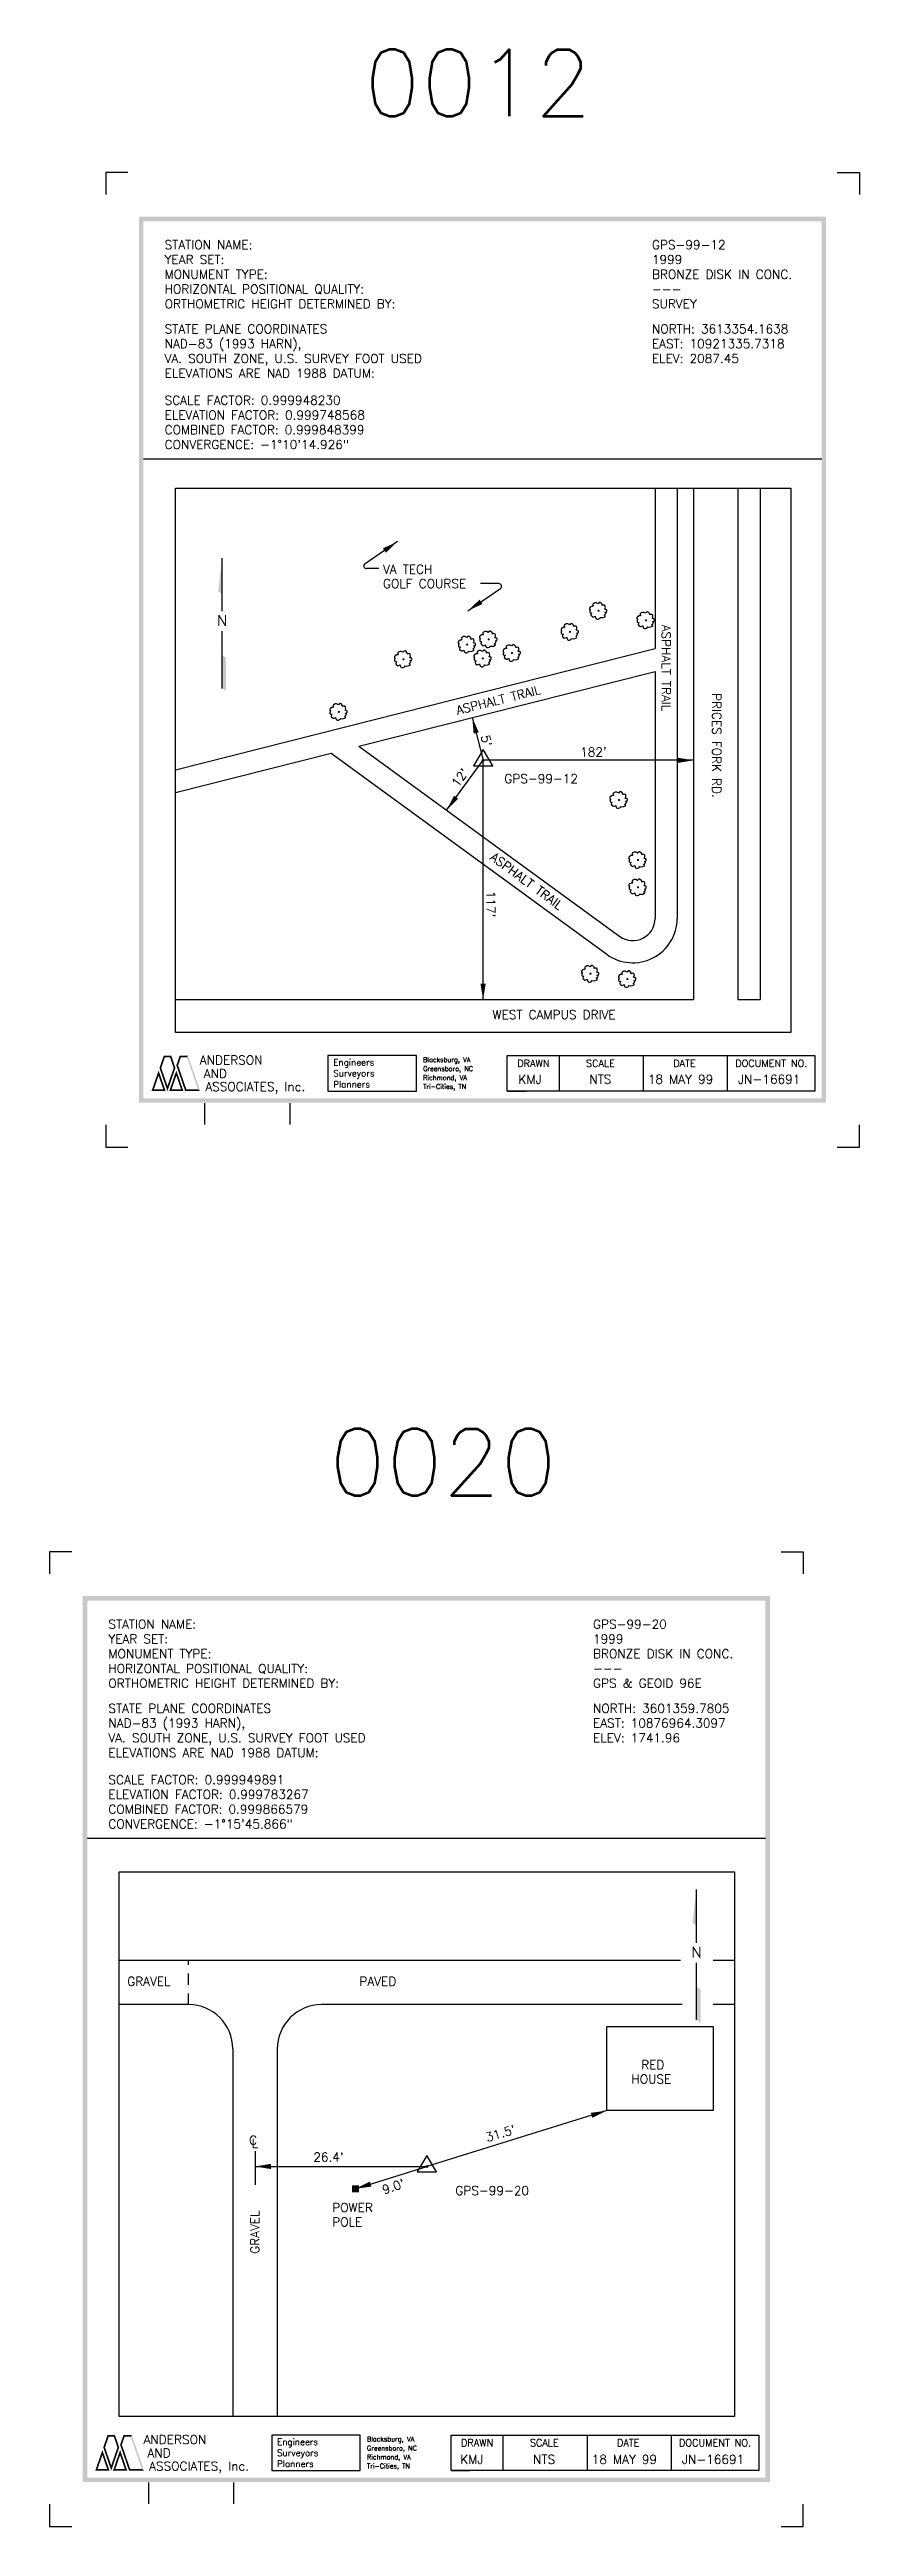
# Model space of a CAD drawing. Extents: x 8 to 108, y -27 to 17.
# Drawn here: x 46.93 to 56.07, y -26.92 to 1.04 of the extents above; entities that cross this region are included whole.
import ezdxf
from ezdxf.enums import TextEntityAlignment as Align

# ---------------------------------------------------------------- set-up
doc = ezdxf.new("R2010")
doc.units = 0
doc.header["$LTSCALE"] = 0.5
doc.header["$MEASUREMENT"] = 0
doc.linetypes.add('CENTER2', pattern=[1.125, 0.75, -0.125, 0.125, -0.125])
doc.linetypes.add('HIDDEN', pattern=[0.375, 0.25, -0.125])
doc.layers.get('0').update_dxf_attribs({"linetype": 'CONTINUOUS'})
for name, color, linetype in [('BLDG', 2, 'CONTINUOUS'), ('DWGINFO', 7, 'CONTINUOUS'), ('MON', 6, 'CONTINUOUS'), ('N-ARROW', 7, 'CONTINUOUS'), ('ROAD', 1, 'CONTINUOUS'), ('SHT1', 1, 'CONTINUOUS'), ('SHT7', 7, 'CONTINUOUS'), ('SHTTRIM', 7, 'CONTINUOUS'), ('TXT1', 1, 'CONTINUOUS'), ('TXT2', 2, 'CONTINUOUS'), ('TXT7', 7, 'CONTINUOUS'), ('UTIL', 7, 'CONTINUOUS')]:
    doc.layers.add(name, color=color, linetype=linetype)
doc.styles.add('SHT', font='romans.shx')
doc.styles.get("Standard").update_dxf_attribs({"font": 'ROMANS'})
doc.dimstyles.get("Standard").update_dxf_attribs({"dimtxt": 0.18, "dimasz": 0.18, "dimexe": 0.18, "dimexo": 0.0625, "dimgap": 0.09, "dimtad": 0, "dimtih": 1, "dimtoh": 1, "dimdec": 4, "dimzin": 0, "dimtxsty": 'STANDARD', "dimcen": 0.09, "dimazin": 3, "dimtfac": 1, "dimtdec": 4, "dimtofl": 0, "dimtmove": 0, "dimatfit": 3, "dimtolj": 1, "dimtzin": 0})

msp = doc.modelspace()

# ---------------------------------------------------------------- texts
at = {"layer": 'MON', "linetype": 'CONTINUOUS'}
for s, rotation, p in [("5'", 283.554, (51.795, -6.714)), ("182'", 0.2986, (52.917, -6.943)), ("12'", 53.0567, (51.537, -7.297)), ("117'", 269.8794, (51.86, -8.459)), ("31.5'", 16.314, (51.868, -22.579)), ("26.4'", 0.0816, (49.907, -22.8)), ("9.0'", 18.505, (50.704, -23.171))]:
    msp.add_text(s, height=0.1, rotation=rotation, dxfattribs=at).set_placement(p)
at = {"layer": 'MON'}
for s, p in [('GPS-99-12', (52.061, -7.243)), ('GPS-99-20', (51.509, -23.179))]:
    msp.add_text(s, height=0.1, dxfattribs=at).set_placement(p)
at = {"layer": 'ROAD', "linetype": 'CONTINUOUS'}
for s, p in [('GRAVEL', (47.808, -20.817)), ('PAVED', (50.427, -20.817))]:
    msp.add_text(s, height=0.1, dxfattribs=at).set_placement(p)
msp.add_text('GRAVEL', height=0.1, rotation=90, dxfattribs=at).set_placement((49.298, -23.842))
at = {"layer": 'SHT1', "style": 'SHT'}
for s, p in [('ANDERSON', (48.627, -10.419)), (' AND', (48.602, -10.571)), ('  ASSOCIATES, Inc.', (48.552, -10.719)), ('ANDERSON', (47.993, -25.988)), (' AND', (47.968, -26.139)), ('  ASSOCIATES, Inc.', (47.918, -26.288))]:
    msp.add_text(s, height=0.1, dxfattribs=at).set_placement(p)
at = {"layer": 'SHT7', "color": 7, "style": 'SHT'}
for s, p in [('Blacksburg, VA', (51.146, -10.392)), ('Greensboro, NC', (51.146, -10.493)), ('Richmond, VA', (51.146, -10.594)), ('Tri-Cities, TN', (51.146, -10.695)), ('Blacksburg, VA', (50.512, -25.96)), ('Tri-Cities, TN', (50.512, -26.264)), ('Greensboro, NC', (50.512, -26.062)), ('Richmond, VA', (50.512, -26.163))]:
    msp.add_text(s, height=0.05369, dxfattribs=at).set_placement(p)
at = {"layer": 'SHT7', "style": 'SHT'}
for s, p in [('Surveyors', (50.132, -10.555)), ('Engineers', (50.132, -10.431)), ('Planners', (50.132, -10.679)), ('Engineers', (49.498, -26)), ('Surveyors', (49.498, -26.124)), ('Planners', (49.498, -26.248))]:
    msp.add_text(s, height=0.072, dxfattribs=at).set_placement(p)
for s, p in [('DRAWN', (52.389, -10.446)), ('SCALE', (53.146, -10.446)), ('DATE', (54.093, -10.446)), ('DOCUMENT NO.', (55.072, -10.446)), ('DRAWN', (51.755, -26.015)), ('SCALE', (52.512, -26.015)), ('DATE', (53.459, -26.015)), ('DOCUMENT NO.', (54.438, -26.015))]:
    msp.add_text(s, height=0.08, dxfattribs=at).set_placement(p, align=Align.CENTER)
at = {"layer": 'TXT1'}
for s, p in [('STATION NAME:', (48.23, -1.217)), ('GPS-99-12', (53.726, -1.217)), ('YEAR SET:', (48.23, -1.384)), ('1999', (53.726, -1.384)), ('MONUMENT TYPE:', (48.23, -1.551)), ('HORIZONTAL POSITIONAL QUALITY:', (48.23, -1.717)), ('BRONZE DISK IN CONC.', (53.726, -1.551)), ('---', (53.726, -1.717)), ('ORTHOMETRIC HEIGHT DETERMINED BY:', (48.23, -1.884)), ('SURVEY', (53.726, -1.884)), ('STATE PLANE COORDINATES', (48.23, -2.167)), ('NAD-83 (1993 HARN), ', (48.23, -2.334)), ('NORTH: 3613354.1638', (53.726, -2.167)), ('EAST: 10921335.7318', (53.726, -2.334)), ('VA. SOUTH ZONE, U.S. SURVEY FOOT USED', (48.23, -2.501)), ('ELEV: 2087.45', (53.726, -2.501)), ('ELEVATIONS ARE NAD 1988 DATUM:', (48.23, -2.667)), ('SCALE FACTOR: 0.999948230', (48.23, -2.972)), ('ELEVATION FACTOR: 0.999748568', (48.23, -3.139)), ('COMBINED FACTOR: 0.999848399', (48.23, -3.305)), ('CONVERGENCE: -1%%d10\'14.926"', (48.23, -3.472)), ('KMJ', (52.221, -10.636)), ('NTS', (53.02, -10.636)), ('18 MAY 99', (53.68, -10.636)), ('JN-16691', (54.697, -10.636)), ('STATION NAME:', (47.596, -16.786)), ('GPS-99-20', (53.062, -16.786)), ('YEAR SET:', (47.596, -16.952)), ('MONUMENT TYPE:', (47.596, -17.119)), ('BRONZE DISK IN CONC.', (53.062, -17.119)), ('1999', (53.062, -16.952)), ('HORIZONTAL POSITIONAL QUALITY:', (47.596, -17.286)), ('---', (53.062, -17.286)), ('ORTHOMETRIC HEIGHT DETERMINED BY:', (47.596, -17.452)), ('GPS & GEOID 96E', (53.062, -17.452)), ('STATE PLANE COORDINATES', (47.596, -17.736)), ('NAD-83 (1993 HARN), ', (47.596, -17.902)), ('NORTH: 3601359.7805', (53.062, -17.736)), ('EAST: 10876964.3097', (53.062, -17.902)), ('VA. SOUTH ZONE, U.S. SURVEY FOOT USED', (47.596, -18.069)), ('ELEVATIONS ARE NAD 1988 DATUM:', (47.596, -18.236)), ('ELEV: 1741.96', (53.062, -18.069)), ('SCALE FACTOR: 0.999949891', (47.596, -18.541)), ('ELEVATION FACTOR: 0.999783267', (47.596, -18.707)), ('COMBINED FACTOR: 0.999866579', (47.596, -18.874)), ('CONVERGENCE: -1%%d15\'45.866"', (47.596, -19.041)), ('KMJ', (51.564, -26.212)), ('NTS', (52.386, -26.212)), ('18 MAY 99', (53.047, -26.212)), ('JN-16691', (54.064, -26.212))]:
    msp.add_text(s, height=0.1, dxfattribs=at).set_placement(p)
at = {"layer": 'TXT1', "linetype": 'CONTINUOUS'}
for s, p in [('VA TECH', (50.693, -4.88)), ('GOLF COURSE', (50.693, -5.042)), ('C', (49.183, -22.61)), ('L', (49.213, -22.646))]:
    msp.add_text(s, height=0.1, dxfattribs=at).set_placement(p)
for rotation, p in [(270, (53.837, -5.455)), (14.0676, (51.534, -6.472)), (323.4644, (51.892, -8.098))]:
    msp.add_text('ASPHALT TRAIL', height=0.1, rotation=rotation, dxfattribs=at).set_placement(p)
at = {"layer": 'TXT2'}
for s, p in [('0012', (50.477, 0.286)), ('0020', (50.085, -15.282))]:
    msp.add_text(s, height=0.75, dxfattribs=at).set_placement(p)
at = {"layer": 'TXT2', "linetype": 'CONTINUOUS'}
msp.add_text('PRICES FORK RD.', height=0.1, rotation=270, dxfattribs=at).set_placement((54.407, -6.226))
for s, p in [('WEST CAMPUS DRIVE', (51.928, -9.906)), ('RED', (53.605, -21.758)), ('HOUSE', (53.495, -21.92))]:
    msp.add_text(s, height=0.1, dxfattribs=at).set_placement(p)
at = {"layer": 'TXT7', "linetype": 'CONTINUOUS'}
for s, p in [('POWER', (50.12, -23.37)), ('POLE', (50.12, -23.532))]:
    msp.add_text(s, height=0.1, dxfattribs=at).set_placement(p)

# ---------------------------------------------------------------- blocks, each defined once
blk = doc.blocks.new('DWGINFO')
for p, q in [((2.602, 1.704), (2.602, 2.004)), ((3.802, 1.704), (3.802, 2.004))]:
    blk.add_line(p, q)
at = {"flags": 2}
blk.add_attdef('DWGNAME', text='', height=0.1, dxfattribs=at).set_placement((2.502, 1.804), align=Align.RIGHT)
blk.add_attdef('DWGEDITDATE', text='', height=0.1, dxfattribs=at).set_placement((3.202, 1.804), align=Align.CENTER)
blk.add_attdef('DWGBY', (3.902, 1.804), '', height=0.1, dxfattribs=at)
blk = doc.blocks.new('NEWLOGOSOLID', base_point=(1, 1))
for points in [[(1, 1), (1.066356, 1.0475), (1.2, 1.580842), (1.2, 1.435632)], [(1.2, 1.580842), (1.2, 1.435632), (1.4, 1), (1.333644, 1.0475)], [(1.225, 1.653447), (1.275, 1.653447), (1.344328, 2), (1.377972, 1.9525)], [(1.45, 1), (1.45, 1.145211), (1.225, 1.653447), (1.275, 1.653447)], [(1.344328, 2), (1.377972, 1.9525), (1.555672, 2), (1.522028, 1.9525)], [(1.675, 1.653447), (1.625, 1.653447), (1.45, 1), (1.45, 1.145211)], [(1.5, 1), (1.566356, 1.0475), (1.7, 1.580842), (1.7, 1.435632)], [(1.555672, 2), (1.522028, 1.9525), (1.675, 1.653447), (1.625, 1.653447)], [(1.7, 1.726053), (1.75, 1.726053), (1.794328, 2), (1.827972, 1.9525)], [(1.95, 1), (1.983644, 1.0475), (1.7, 1.726053), (1.75, 1.726053)], [(1.7, 1.580842), (1.7, 1.435632), (1.9, 1), (1.833644, 1.0475)], [(1.794328, 2), (1.827972, 1.9525), (2.030672, 2), (1.997028, 1.9525)], [(2.030672, 2), (1.997028, 1.9525), (2.375, 1), (2.308644, 1.0475)], [(1.4, 1), (1.333644, 1.0475), (1, 1), (1.066356, 1.0475)], [(1.9, 1), (1.833644, 1.0475), (1.5, 1), (1.566356, 1.0475)], [(2.375, 1), (2.308644, 1.0475), (1.95, 1), (1.983644, 1.0475)]]:
    blk.add_solid(points)
blk = doc.blocks.new('SP-HORIZ')
blk.add_lwpolyline([(0, 0.062), (-0.054, -0.031), (0.054, -0.031)], close=True)
at = {"const_width": 0.005}
blk.add_lwpolyline([(-0.002, 0, 1), (0.002, 0, 1)], format="xyb", close=True, dxfattribs=at)
blk.add_circle((0, 0), 0.005)
blk = doc.blocks.new('SP-PPOLE')
blk.add_solid([(-0.04, -0.04), (-0.04, 0.04), (0.04, -0.04), (0.04, 0.04)])
blk = doc.blocks.new('N-ARROW')
for p, q in [((0, 0.14), (0, 0.94)), ((0, -1.02), (0, -0.16))]:
    blk.add_line(p, q)
for points in [[(0, 0.4), (-0.06, 0.44), (0, 0.94)], [(0, -1.02), (0.06, -1.06), (0, -0.52), (0.06, -0.56)]]:
    blk.add_solid(points)
blk.add_text('N', height=0.16).set_placement((0, 0), align=Align.MIDDLE)

# ---------------------------------------------------------------- linework, layer by layer
at = {"color": 4}
for points in [[(53.12, -5.219), (53.098, -5.209), (53.081, -5.209), (53.059, -5.222), (53.059, -5.233), (53.063, -5.243), (53.061, -5.249), (53.046, -5.249), (53.03, -5.259), (53.022, -5.267), (53.022, -5.28), (53.03, -5.291), (53.03, -5.291), (53.024, -5.301), (53.024, -5.315), (53.031, -5.323), (53.041, -5.325), (53.048, -5.325), (53.041, -5.33), (53.037, -5.346), (53.043, -5.357), (53.059, -5.37), (53.07, -5.367), (53.085, -5.362), (53.087, -5.36), (53.091, -5.378), (53.096, -5.386), (53.107, -5.391), (53.118, -5.391), (53.133, -5.386), (53.141, -5.378), (53.139, -5.373), (53.141, -5.373), (53.157, -5.375), (53.178, -5.373), (53.198, -5.365), (53.2, -5.357), (53.196, -5.352), (53.187, -5.349), (53.189, -5.349), (53.2, -5.338), (53.205, -5.33), (53.209, -5.325), (53.207, -5.32), (53.202, -5.317), (53.196, -5.315), (53.213, -5.309), (53.218, -5.304), (53.218, -5.291), (53.216, -5.286), (53.207, -5.283), (53.196, -5.28), (53.194, -5.278), (53.202, -5.262), (53.2, -5.249), (53.198, -5.238), (53.192, -5.235), (53.181, -5.233), (53.172, -5.235), (53.166, -5.238), (53.166, -5.238), (53.166, -5.233), (53.163, -5.222), (53.153, -5.212), (53.142, -5.204), (53.129, -5.206), (53.128, -5.209)], [(53.656, -5.326), (53.633, -5.316), (53.617, -5.316), (53.594, -5.329), (53.594, -5.34), (53.598, -5.35), (53.596, -5.356), (53.582, -5.356), (53.565, -5.366), (53.557, -5.374), (53.557, -5.387), (53.565, -5.398), (53.565, -5.398), (53.559, -5.408), (53.559, -5.422), (53.567, -5.43), (53.576, -5.432), (53.583, -5.432), (53.576, -5.437), (53.572, -5.453), (53.578, -5.464), (53.594, -5.477), (53.606, -5.474), (53.62, -5.469), (53.622, -5.467), (53.626, -5.485), (53.631, -5.493), (53.643, -5.498), (53.654, -5.498), (53.668, -5.493), (53.676, -5.485), (53.674, -5.48), (53.676, -5.48), (53.693, -5.482), (53.713, -5.48), (53.733, -5.472), (53.735, -5.464), (53.731, -5.459), (53.722, -5.456), (53.724, -5.456), (53.735, -5.445), (53.741, -5.437), (53.744, -5.432), (53.742, -5.427), (53.737, -5.424), (53.731, -5.422), (53.748, -5.416), (53.754, -5.411), (53.754, -5.398), (53.752, -5.393), (53.742, -5.39), (53.731, -5.387), (53.73, -5.385), (53.737, -5.369), (53.735, -5.356), (53.733, -5.345), (53.728, -5.342), (53.717, -5.34), (53.707, -5.342), (53.702, -5.345), (53.702, -5.345), (53.702, -5.34), (53.698, -5.329), (53.689, -5.319), (53.678, -5.311), (53.665, -5.313), (53.663, -5.316)], [(51.639, -5.601), (51.617, -5.59), (51.6, -5.59), (51.578, -5.603), (51.578, -5.614), (51.582, -5.624), (51.58, -5.63), (51.565, -5.63), (51.548, -5.64), (51.541, -5.648), (51.541, -5.661), (51.548, -5.672), (51.548, -5.672), (51.543, -5.683), (51.543, -5.696), (51.55, -5.704), (51.559, -5.706), (51.567, -5.706), (51.559, -5.712), (51.556, -5.728), (51.561, -5.738), (51.578, -5.751), (51.589, -5.749), (51.604, -5.743), (51.606, -5.741), (51.609, -5.759), (51.615, -5.767), (51.626, -5.772), (51.637, -5.772), (51.652, -5.767), (51.659, -5.759), (51.657, -5.754), (51.659, -5.754), (51.676, -5.757), (51.696, -5.754), (51.717, -5.746), (51.718, -5.738), (51.715, -5.733), (51.706, -5.73), (51.707, -5.73), (51.718, -5.72), (51.724, -5.712), (51.728, -5.706), (51.726, -5.701), (51.72, -5.698), (51.715, -5.696), (51.731, -5.691), (51.737, -5.685), (51.737, -5.672), (51.735, -5.667), (51.726, -5.664), (51.715, -5.661), (51.713, -5.659), (51.72, -5.643), (51.718, -5.63), (51.717, -5.619), (51.711, -5.617), (51.7, -5.614), (51.691, -5.617), (51.685, -5.619), (51.685, -5.619), (51.685, -5.614), (51.682, -5.603), (51.672, -5.593), (51.661, -5.585), (51.648, -5.587), (51.646, -5.59)], [(51.881, -5.542), (51.859, -5.532), (51.842, -5.532), (51.82, -5.545), (51.82, -5.556), (51.823, -5.566), (51.822, -5.571), (51.807, -5.571), (51.79, -5.582), (51.783, -5.59), (51.783, -5.603), (51.79, -5.614), (51.79, -5.614), (51.785, -5.624), (51.785, -5.638), (51.792, -5.645), (51.801, -5.648), (51.809, -5.648), (51.801, -5.653), (51.798, -5.669), (51.803, -5.68), (51.82, -5.693), (51.831, -5.69), (51.846, -5.685), (51.847, -5.682), (51.851, -5.701), (51.857, -5.709), (51.868, -5.714), (51.879, -5.714), (51.894, -5.709), (51.901, -5.701), (51.899, -5.696), (51.901, -5.696), (51.918, -5.698), (51.938, -5.696), (51.958, -5.688), (51.96, -5.68), (51.957, -5.675), (51.947, -5.672), (51.949, -5.672), (51.96, -5.661), (51.966, -5.653), (51.97, -5.648), (51.968, -5.643), (51.962, -5.64), (51.957, -5.638), (51.973, -5.632), (51.979, -5.627), (51.979, -5.614), (51.977, -5.608), (51.968, -5.606), (51.957, -5.603), (51.955, -5.601), (51.962, -5.585), (51.96, -5.571), (51.958, -5.561), (51.953, -5.558), (51.942, -5.556), (51.933, -5.558), (51.927, -5.561), (51.927, -5.561), (51.927, -5.556), (51.923, -5.545), (51.914, -5.534), (51.903, -5.527), (51.89, -5.529), (51.888, -5.532)], [(52.799, -5.457), (52.777, -5.447), (52.76, -5.447), (52.738, -5.46), (52.738, -5.471), (52.742, -5.481), (52.74, -5.486), (52.725, -5.486), (52.708, -5.497), (52.701, -5.505), (52.701, -5.518), (52.708, -5.529), (52.708, -5.529), (52.703, -5.539), (52.703, -5.552), (52.71, -5.56), (52.719, -5.563), (52.727, -5.563), (52.719, -5.568), (52.716, -5.584), (52.721, -5.595), (52.738, -5.608), (52.749, -5.605), (52.764, -5.6), (52.766, -5.597), (52.769, -5.616), (52.775, -5.624), (52.786, -5.629), (52.797, -5.629), (52.812, -5.624), (52.819, -5.616), (52.818, -5.611), (52.819, -5.611), (52.836, -5.613), (52.856, -5.611), (52.877, -5.603), (52.879, -5.595), (52.875, -5.589), (52.866, -5.587), (52.867, -5.587), (52.879, -5.576), (52.884, -5.568), (52.888, -5.563), (52.886, -5.558), (52.88, -5.555), (52.875, -5.552), (52.891, -5.547), (52.897, -5.542), (52.897, -5.529), (52.895, -5.523), (52.886, -5.521), (52.875, -5.518), (52.873, -5.515), (52.88, -5.5), (52.879, -5.486), (52.877, -5.476), (52.871, -5.473), (52.86, -5.471), (52.851, -5.473), (52.845, -5.476), (52.845, -5.476), (52.845, -5.471), (52.842, -5.46), (52.832, -5.449), (52.821, -5.441), (52.808, -5.444), (52.806, -5.447)], [(50.92, -5.767), (50.898, -5.757), (50.882, -5.757), (50.859, -5.77), (50.859, -5.78), (50.863, -5.791), (50.861, -5.796), (50.846, -5.796), (50.83, -5.807), (50.822, -5.815), (50.822, -5.828), (50.83, -5.839), (50.83, -5.839), (50.824, -5.849), (50.824, -5.862), (50.832, -5.87), (50.841, -5.873), (50.848, -5.873), (50.841, -5.878), (50.837, -5.894), (50.843, -5.905), (50.859, -5.918), (50.87, -5.915), (50.885, -5.91), (50.887, -5.907), (50.891, -5.926), (50.896, -5.934), (50.907, -5.939), (50.919, -5.939), (50.933, -5.934), (50.941, -5.926), (50.939, -5.921), (50.941, -5.921), (50.957, -5.923), (50.978, -5.921), (50.998, -5.913), (51, -5.905), (50.996, -5.899), (50.987, -5.897), (50.989, -5.897), (51, -5.886), (51.005, -5.878), (51.009, -5.873), (51.007, -5.868), (51.002, -5.865), (50.996, -5.862), (51.013, -5.857), (51.018, -5.852), (51.018, -5.839), (51.017, -5.833), (51.007, -5.831), (50.996, -5.828), (50.994, -5.825), (51.002, -5.81), (51, -5.796), (50.998, -5.786), (50.992, -5.783), (50.981, -5.78), (50.972, -5.783), (50.967, -5.786), (50.967, -5.786), (50.967, -5.78), (50.963, -5.77), (50.954, -5.759), (50.943, -5.751), (50.93, -5.754), (50.928, -5.757)], [(51.816, -5.757), (51.794, -5.746), (51.777, -5.746), (51.755, -5.76), (51.755, -5.77), (51.759, -5.781), (51.757, -5.786), (51.742, -5.786), (51.725, -5.797), (51.718, -5.804), (51.718, -5.818), (51.725, -5.828), (51.725, -5.828), (51.72, -5.839), (51.72, -5.852), (51.727, -5.86), (51.737, -5.863), (51.744, -5.863), (51.737, -5.868), (51.733, -5.884), (51.738, -5.894), (51.755, -5.908), (51.766, -5.905), (51.781, -5.9), (51.783, -5.897), (51.786, -5.915), (51.792, -5.923), (51.803, -5.929), (51.814, -5.929), (51.829, -5.923), (51.836, -5.915), (51.835, -5.91), (51.836, -5.91), (51.853, -5.913), (51.873, -5.91), (51.894, -5.902), (51.896, -5.894), (51.892, -5.889), (51.883, -5.886), (51.884, -5.886), (51.896, -5.876), (51.901, -5.868), (51.905, -5.863), (51.903, -5.857), (51.897, -5.855), (51.892, -5.852), (51.909, -5.847), (51.914, -5.841), (51.914, -5.828), (51.912, -5.823), (51.903, -5.82), (51.892, -5.818), (51.89, -5.815), (51.897, -5.799), (51.896, -5.786), (51.894, -5.775), (51.888, -5.773), (51.877, -5.77), (51.868, -5.773), (51.862, -5.775), (51.862, -5.775), (51.862, -5.77), (51.859, -5.76), (51.849, -5.749), (51.838, -5.741), (51.825, -5.744), (51.823, -5.746)], [(52.145, -5.695), (52.123, -5.685), (52.106, -5.685), (52.084, -5.698), (52.084, -5.708), (52.087, -5.719), (52.086, -5.724), (52.071, -5.724), (52.054, -5.735), (52.047, -5.743), (52.047, -5.756), (52.054, -5.766), (52.054, -5.766), (52.049, -5.777), (52.049, -5.79), (52.056, -5.798), (52.065, -5.801), (52.073, -5.801), (52.065, -5.806), (52.061, -5.822), (52.067, -5.833), (52.084, -5.846), (52.095, -5.843), (52.11, -5.838), (52.111, -5.835), (52.115, -5.854), (52.121, -5.862), (52.132, -5.867), (52.143, -5.867), (52.158, -5.862), (52.165, -5.854), (52.163, -5.848), (52.165, -5.848), (52.182, -5.851), (52.202, -5.848), (52.222, -5.84), (52.224, -5.833), (52.221, -5.827), (52.211, -5.825), (52.213, -5.825), (52.224, -5.814), (52.23, -5.806), (52.233, -5.801), (52.232, -5.796), (52.226, -5.793), (52.221, -5.79), (52.237, -5.785), (52.243, -5.78), (52.243, -5.766), (52.241, -5.761), (52.232, -5.759), (52.221, -5.756), (52.219, -5.753), (52.226, -5.737), (52.224, -5.724), (52.222, -5.714), (52.217, -5.711), (52.206, -5.708), (52.196, -5.711), (52.191, -5.714), (52.191, -5.714), (52.191, -5.708), (52.187, -5.698), (52.178, -5.687), (52.167, -5.679), (52.154, -5.682), (52.152, -5.685)], [(50.191, -6.361), (50.169, -6.35), (50.152, -6.35), (50.13, -6.363), (50.13, -6.374), (50.134, -6.384), (50.132, -6.39), (50.117, -6.39), (50.101, -6.4), (50.093, -6.408), (50.093, -6.421), (50.101, -6.432), (50.101, -6.432), (50.095, -6.442), (50.095, -6.456), (50.102, -6.464), (50.112, -6.466), (50.119, -6.466), (50.112, -6.472), (50.108, -6.487), (50.114, -6.498), (50.13, -6.511), (50.141, -6.509), (50.156, -6.503), (50.158, -6.501), (50.162, -6.519), (50.167, -6.527), (50.178, -6.532), (50.189, -6.532), (50.204, -6.527), (50.212, -6.519), (50.21, -6.514), (50.212, -6.514), (50.228, -6.516), (50.249, -6.514), (50.269, -6.506), (50.271, -6.498), (50.267, -6.493), (50.258, -6.49), (50.26, -6.49), (50.271, -6.479), (50.276, -6.472), (50.28, -6.466), (50.278, -6.461), (50.273, -6.458), (50.267, -6.456), (50.284, -6.45), (50.289, -6.445), (50.289, -6.432), (50.287, -6.427), (50.278, -6.424), (50.267, -6.421), (50.265, -6.419), (50.273, -6.403), (50.271, -6.39), (50.269, -6.379), (50.263, -6.376), (50.252, -6.374), (50.243, -6.376), (50.237, -6.379), (50.237, -6.379), (50.237, -6.374), (50.234, -6.363), (50.225, -6.353), (50.213, -6.345), (50.201, -6.347), (50.199, -6.35)], [(53.351, -7.355), (53.329, -7.344), (53.312, -7.344), (53.29, -7.357), (53.29, -7.368), (53.294, -7.379), (53.292, -7.384), (53.277, -7.384), (53.261, -7.394), (53.253, -7.402), (53.253, -7.416), (53.261, -7.426), (53.261, -7.426), (53.255, -7.437), (53.255, -7.45), (53.262, -7.458), (53.272, -7.461), (53.279, -7.461), (53.272, -7.466), (53.268, -7.482), (53.274, -7.492), (53.29, -7.505), (53.301, -7.503), (53.316, -7.498), (53.318, -7.495), (53.322, -7.513), (53.327, -7.521), (53.338, -7.527), (53.349, -7.527), (53.364, -7.521), (53.372, -7.513), (53.37, -7.508), (53.372, -7.508), (53.388, -7.511), (53.409, -7.508), (53.429, -7.5), (53.431, -7.492), (53.427, -7.487), (53.418, -7.484), (53.42, -7.484), (53.431, -7.474), (53.436, -7.466), (53.44, -7.461), (53.438, -7.455), (53.433, -7.453), (53.427, -7.45), (53.444, -7.445), (53.449, -7.439), (53.449, -7.426), (53.447, -7.421), (53.438, -7.418), (53.427, -7.416), (53.425, -7.413), (53.433, -7.397), (53.431, -7.384), (53.429, -7.373), (53.423, -7.371), (53.412, -7.368), (53.403, -7.371), (53.398, -7.373), (53.398, -7.373), (53.398, -7.368), (53.394, -7.357), (53.385, -7.347), (53.373, -7.339), (53.361, -7.342), (53.359, -7.344)], [(53.565, -8.033), (53.543, -8.022), (53.527, -8.022), (53.504, -8.035), (53.504, -8.046), (53.508, -8.056), (53.506, -8.062), (53.491, -8.062), (53.475, -8.072), (53.467, -8.08), (53.467, -8.093), (53.475, -8.104), (53.475, -8.104), (53.469, -8.114), (53.469, -8.128), (53.477, -8.136), (53.486, -8.138), (53.493, -8.138), (53.486, -8.144), (53.482, -8.159), (53.488, -8.17), (53.504, -8.183), (53.515, -8.181), (53.53, -8.175), (53.532, -8.173), (53.536, -8.191), (53.541, -8.199), (53.552, -8.204), (53.564, -8.204), (53.578, -8.199), (53.586, -8.191), (53.584, -8.186), (53.586, -8.186), (53.602, -8.188), (53.623, -8.186), (53.643, -8.178), (53.645, -8.17), (53.641, -8.165), (53.632, -8.162), (53.634, -8.162), (53.645, -8.151), (53.651, -8.144), (53.654, -8.138), (53.652, -8.133), (53.647, -8.13), (53.641, -8.128), (53.658, -8.122), (53.663, -8.117), (53.663, -8.104), (53.662, -8.099), (53.652, -8.096), (53.641, -8.093), (53.639, -8.091), (53.647, -8.075), (53.645, -8.062), (53.643, -8.051), (53.638, -8.048), (53.626, -8.046), (53.617, -8.048), (53.612, -8.051), (53.612, -8.051), (53.612, -8.046), (53.608, -8.035), (53.599, -8.025), (53.588, -8.017), (53.575, -8.019), (53.573, -8.022)], [(53.565, -8.342), (53.543, -8.331), (53.527, -8.331), (53.504, -8.344), (53.504, -8.355), (53.508, -8.365), (53.506, -8.371), (53.491, -8.371), (53.475, -8.381), (53.467, -8.389), (53.467, -8.402), (53.475, -8.413), (53.475, -8.413), (53.469, -8.424), (53.469, -8.437), (53.477, -8.445), (53.486, -8.447), (53.493, -8.447), (53.486, -8.453), (53.482, -8.469), (53.488, -8.479), (53.504, -8.492), (53.515, -8.49), (53.53, -8.484), (53.532, -8.482), (53.536, -8.5), (53.541, -8.508), (53.552, -8.513), (53.564, -8.513), (53.578, -8.508), (53.586, -8.5), (53.584, -8.495), (53.586, -8.495), (53.602, -8.498), (53.623, -8.495), (53.643, -8.487), (53.645, -8.479), (53.641, -8.474), (53.632, -8.471), (53.634, -8.471), (53.645, -8.461), (53.651, -8.453), (53.654, -8.447), (53.652, -8.442), (53.647, -8.439), (53.641, -8.437), (53.658, -8.432), (53.663, -8.426), (53.663, -8.413), (53.662, -8.408), (53.652, -8.405), (53.641, -8.402), (53.639, -8.4), (53.647, -8.384), (53.645, -8.371), (53.643, -8.36), (53.638, -8.358), (53.626, -8.355), (53.617, -8.358), (53.612, -8.36), (53.612, -8.36), (53.612, -8.355), (53.608, -8.344), (53.599, -8.334), (53.588, -8.326), (53.575, -8.328), (53.573, -8.331)], [(53.03, -9.317), (53.008, -9.306), (52.991, -9.306), (52.969, -9.319), (52.969, -9.33), (52.973, -9.34), (52.971, -9.346), (52.956, -9.346), (52.939, -9.356), (52.932, -9.364), (52.932, -9.377), (52.939, -9.388), (52.939, -9.388), (52.934, -9.399), (52.934, -9.412), (52.941, -9.42), (52.95, -9.422), (52.958, -9.422), (52.95, -9.428), (52.947, -9.443), (52.952, -9.454), (52.969, -9.467), (52.98, -9.465), (52.995, -9.459), (52.997, -9.457), (53, -9.475), (53.006, -9.483), (53.017, -9.488), (53.028, -9.488), (53.043, -9.483), (53.05, -9.475), (53.048, -9.47), (53.05, -9.47), (53.067, -9.473), (53.087, -9.47), (53.108, -9.462), (53.109, -9.454), (53.106, -9.449), (53.097, -9.446), (53.098, -9.446), (53.109, -9.436), (53.115, -9.428), (53.119, -9.422), (53.117, -9.417), (53.111, -9.414), (53.106, -9.412), (53.122, -9.406), (53.128, -9.401), (53.128, -9.388), (53.126, -9.383), (53.117, -9.38), (53.106, -9.377), (53.104, -9.375), (53.111, -9.359), (53.109, -9.346), (53.108, -9.335), (53.102, -9.332), (53.091, -9.33), (53.082, -9.332), (53.076, -9.335), (53.076, -9.335), (53.076, -9.33), (53.073, -9.319), (53.063, -9.309), (53.052, -9.301), (53.039, -9.303), (53.037, -9.306)], [(53.446, -9.376), (53.424, -9.365), (53.408, -9.365), (53.385, -9.379), (53.385, -9.389), (53.389, -9.4), (53.387, -9.405), (53.372, -9.405), (53.356, -9.416), (53.348, -9.424), (53.348, -9.437), (53.356, -9.447), (53.356, -9.447), (53.35, -9.458), (53.35, -9.471), (53.358, -9.479), (53.367, -9.482), (53.374, -9.482), (53.367, -9.487), (53.363, -9.503), (53.369, -9.514), (53.385, -9.527), (53.397, -9.524), (53.411, -9.519), (53.413, -9.516), (53.417, -9.535), (53.422, -9.543), (53.434, -9.548), (53.445, -9.548), (53.459, -9.543), (53.467, -9.535), (53.465, -9.529), (53.467, -9.529), (53.483, -9.532), (53.504, -9.529), (53.524, -9.521), (53.526, -9.514), (53.522, -9.508), (53.513, -9.506), (53.515, -9.506), (53.526, -9.495), (53.532, -9.487), (53.535, -9.482), (53.533, -9.477), (53.528, -9.474), (53.522, -9.471), (53.539, -9.466), (53.544, -9.461), (53.544, -9.447), (53.543, -9.442), (53.533, -9.44), (53.522, -9.437), (53.52, -9.434), (53.528, -9.418), (53.526, -9.405), (53.524, -9.395), (53.519, -9.392), (53.507, -9.389), (53.498, -9.392), (53.493, -9.395), (53.493, -9.395), (53.493, -9.389), (53.489, -9.379), (53.48, -9.368), (53.469, -9.36), (53.456, -9.363), (53.454, -9.365)]]:
    msp.add_lwpolyline(points, close=True, dxfattribs=at)
at = {"color": 4, "const_width": 0.012}
for points in [[(53.118, -5.298, 1), (53.13, -5.298, 1)], [(52.796, -5.536, 1), (52.808, -5.536, 1)], [(53.653, -5.405, 1), (53.665, -5.405, 1)], [(50.918, -5.846, 1), (50.93, -5.846, 1)], [(51.636, -5.679, 1), (51.648, -5.679, 1)], [(51.813, -5.835, 1), (51.825, -5.835, 1)], [(51.878, -5.621, 1), (51.89, -5.621, 1)], [(52.142, -5.774, 1), (52.154, -5.774, 1)], [(50.189, -6.439, 1), (50.201, -6.439, 1)], [(53.349, -7.433, 1), (53.361, -7.433, 1)], [(53.563, -8.111, 1), (53.575, -8.111, 1)], [(53.563, -8.42, 1), (53.575, -8.42, 1)], [(53.027, -9.395, 1), (53.039, -9.395, 1)], [(53.444, -9.455, 1), (53.456, -9.455, 1)]]:
    msp.add_lwpolyline(points, format="xyb", close=True, dxfattribs=at)
at = {"layer": 'BLDG', "linetype": 'CONTINUOUS'}
msp.add_lwpolyline([(53.217, -21.276), (54.417, -21.276), (54.417, -22.226), (53.217, -22.226)], close=True, dxfattribs=at)
at = {"layer": 'ROAD', "linetype": 'CONTINUOUS'}
for p, q in [((54.05, -20.53), (47.717, -20.53)), ((54.658, -20.53), (54.417, -20.53)), ((48.5, -21.03), (47.717, -21.03)), ((54.066, -21.03), (50, -21.03)), ((54.658, -21.03), (54.417, -21.03)), ((49, -21.53), (49, -25.677)), ((49.5, -21.53), (49.5, -25.677)), ((49.25, -22.684), (49.25, -23.065))]:
    msp.add_line(p, q, dxfattribs=at)
at = {"layer": 'ROAD', "linetype": 'HIDDEN'}
msp.add_line((48.5, -21.03), (48.5, -20.53), dxfattribs=at)
at = {"layer": 'ROAD', "linetype": 'CONTINUOUS'}
for points in [[(48.351, -3.913), (55.292, -3.913), (55.292, -10.059), (48.351, -10.059)], [(47.717, -19.532), (54.658, -19.532), (54.658, -25.677), (47.717, -25.677)]]:
    msp.add_lwpolyline(points, close=True, dxfattribs=at)
for centre, start, end in [((48.5, -21.53), 0, 90), ((50, -21.53), 90, 180)]:
    msp.add_arc(centre, 0.5, start, end, dxfattribs=at)
at = {"layer": 'SHT1'}
for p, q in [((52.682, -10.719), (52.682, -10.319)), ((53.632, -10.719), (53.632, -10.319)), ((54.579, -10.719), (54.579, -10.319)), ((52.048, -26.288), (52.048, -25.888)), ((52.998, -26.288), (52.998, -25.888)), ((53.946, -26.288), (53.946, -25.888))]:
    msp.add_line(p, q, dxfattribs=at)
for points in [[(50.072, -10.719), (51.071, -10.719), (51.071, -10.319), (50.072, -10.319), (50.072, -10.719)], [(52.095, -10.319), (52.095, -10.319), (52.266, -10.319)], [(52.095, -10.719), (52.308, -10.719)], [(49.438, -26.288), (50.437, -26.288), (50.437, -25.888), (49.438, -25.888), (49.438, -26.288)], [(51.461, -25.888), (51.461, -25.888), (51.632, -25.888)], [(51.461, -26.288), (51.674, -26.288)]]:
    msp.add_lwpolyline(points, dxfattribs=at)
for points in [[(52.095, -10.319), (55.564, -10.319), (55.564, -10.719), (52.095, -10.719)], [(51.461, -25.888), (54.93, -25.888), (54.93, -26.288), (51.461, -26.288)]]:
    msp.add_lwpolyline(points, close=True, dxfattribs=at)
for points in [[(47.941, -0.851), (55.691, -0.851), (47.941, -0.901), (55.691, -0.901)], [(47.941, -0.901), (47.991, -0.901), (47.941, -10.801), (47.991, -10.801)], [(55.641, -0.901), (55.691, -0.901), (55.641, -10.801), (55.691, -10.801)], [(47.941, -10.801), (55.691, -10.801), (47.941, -10.851), (55.691, -10.851)], [(47.307, -16.419), (55.057, -16.419), (47.307, -16.469), (55.057, -16.469)], [(47.307, -16.469), (47.357, -16.469), (47.307, -26.369), (47.357, -26.369)], [(55.007, -16.469), (55.057, -16.469), (55.007, -26.369), (55.057, -26.369)], [(47.307, -26.369), (55.057, -26.369), (47.307, -26.419), (55.057, -26.419)]]:
    msp.add_solid(points, dxfattribs=at)
at = {"layer": 'SHTTRIM'}
for p, q in [((47.566, -0.351), (47.566, -0.601)), ((47.816, -0.351), (47.566, -0.351)), ((55.816, -0.351), (56.066, -0.351)), ((56.066, -0.351), (56.066, -0.601)), ((46.932, -15.919), (46.932, -16.169)), ((47.182, -15.919), (46.932, -15.919)), ((55.182, -15.919), (55.432, -15.919)), ((55.432, -15.919), (55.432, -16.169))]:
    msp.add_line(p, q, dxfattribs=at)
for points in [[(47.566, -11.101), (47.566, -11.351), (47.816, -11.351)], [(55.816, -11.351), (56.066, -11.351), (56.066, -11.101)], [(46.932, -26.669), (46.932, -26.919), (47.182, -26.919)], [(55.182, -26.919), (55.432, -26.919), (55.432, -26.669)]]:
    msp.add_lwpolyline(points, dxfattribs=at)
at = {"layer": 'TXT1'}
for p, q in [((47.991, -3.583), (55.641, -3.583)), ((47.357, -19.151), (55.007, -19.151))]:
    msp.add_line(p, q, dxfattribs=at)
at = {"layer": 'TXT1', "linetype": 'CONTINUOUS'}
for p, q in [((53.761, -3.913), (53.761, -5.724)), ((54.011, -3.913), (54.011, -8.771)), ((54.196, -3.913), (54.196, -9.687)), ((54.696, -3.913), (54.696, -9.687)), ((54.947, -3.913), (54.947, -9.687)), ((50.645, -4.822), (50.507, -4.822)), ((52, -4.992), (51.793, -4.992)), ((48.351, -7.092), (53.761, -5.724)), ((50.422, -6.826), (53.761, -5.982)), ((53.761, -5.982), (53.761, -8.771)), ((48.351, -7.35), (50.107, -6.906)), ((50.107, -6.906), (53.216, -9.175)), ((50.422, -6.826), (53.364, -8.973)), ((48.351, -9.687), (54.196, -9.687)), ((54.696, -9.687), (54.947, -9.687))]:
    msp.add_line(p, q, dxfattribs=at)
for centre, radius, start, end in [((50.507, -4.792), 0.03, 124.3394, 270), ((52, -5.022), 0.03, 304.3394, 90), ((53.511, -8.771), 0.5, 233.8763, 0), ((53.511, -8.771), 0.25, 233.8763, 0)]:
    msp.add_arc(centre, radius, start, end, dxfattribs=at)

# ---------------------------------------------------------------- block references
at = {"layer": 'DWGINFO', "xscale": 0.8, "yscale": 0.8, "zscale": 0.8}
for p in [(46.603, -12.459), (45.969, -28.028)]:
    msp.add_blockref('DWGINFO', p, dxfattribs=at)
at = {"layer": 'MON', "linetype": 'CONTINUOUS', "xscale": 2, "yscale": 2, "zscale": 2}
for p in [(51.822, -6.986), (51.188, -22.856)]:
    msp.add_blockref('SP-HORIZ', p, dxfattribs=at)
at = {"layer": 'N-ARROW', "linetype": 'CENTER2', "xscale": 0.75, "yscale": 0.75, "zscale": 0.75}
for p in [(48.879, -5.409), (54.229, -20.437)]:
    msp.add_blockref('N-ARROW', p, dxfattribs=at)
at = {"layer": 'SHT1', "xscale": 0.4, "yscale": 0.4, "zscale": 0.4}
for p in [(48.082, -10.719), (47.448, -26.288)]:
    msp.add_blockref('NEWLOGOSOLID', p, dxfattribs=at)
at = {"layer": 'UTIL', "linetype": 'CONTINUOUS'}
msp.add_blockref('SP-PPOLE', (50.382, -23.108), dxfattribs=at)

msp.set_redraw_order([(e.dxf.handle, doc.entitydb.next_handle()) for e in msp.query("TEXT MTEXT ATTDEF DIMENSION ARC_DIMENSION")])  # texts and dimensions are drawn at this point

# ---------------------------------------------------------------- leaders
at = {"layer": 'MON', "linetype": 'CONTINUOUS'}
for points in [[(51.7, -6.503), (51.822, -6.986)], [(51.411, -7.548), (51.822, -6.986)], [(51.822, -9.687), (51.822, -6.986)], [(54.196, -6.986), (51.822, -6.986)], [(53.217, -22.226), (51.188, -22.856)], [(49.25, -22.856), (51.188, -22.856)], [(50.382, -23.108), (51.188, -22.856)]]:
    msp.add_leader(points, dimstyle='STANDARD', dxfattribs=at)
at = {"layer": 'TXT1', "linetype": 'CONTINUOUS'}
for points in [[(50.857, -4.517), (50.49, -4.768)], [(51.65, -5.298), (52.017, -5.047)]]:
    msp.add_leader(points, dimstyle='STANDARD', dxfattribs=at)

doc.saveas('drawing.dxf')
